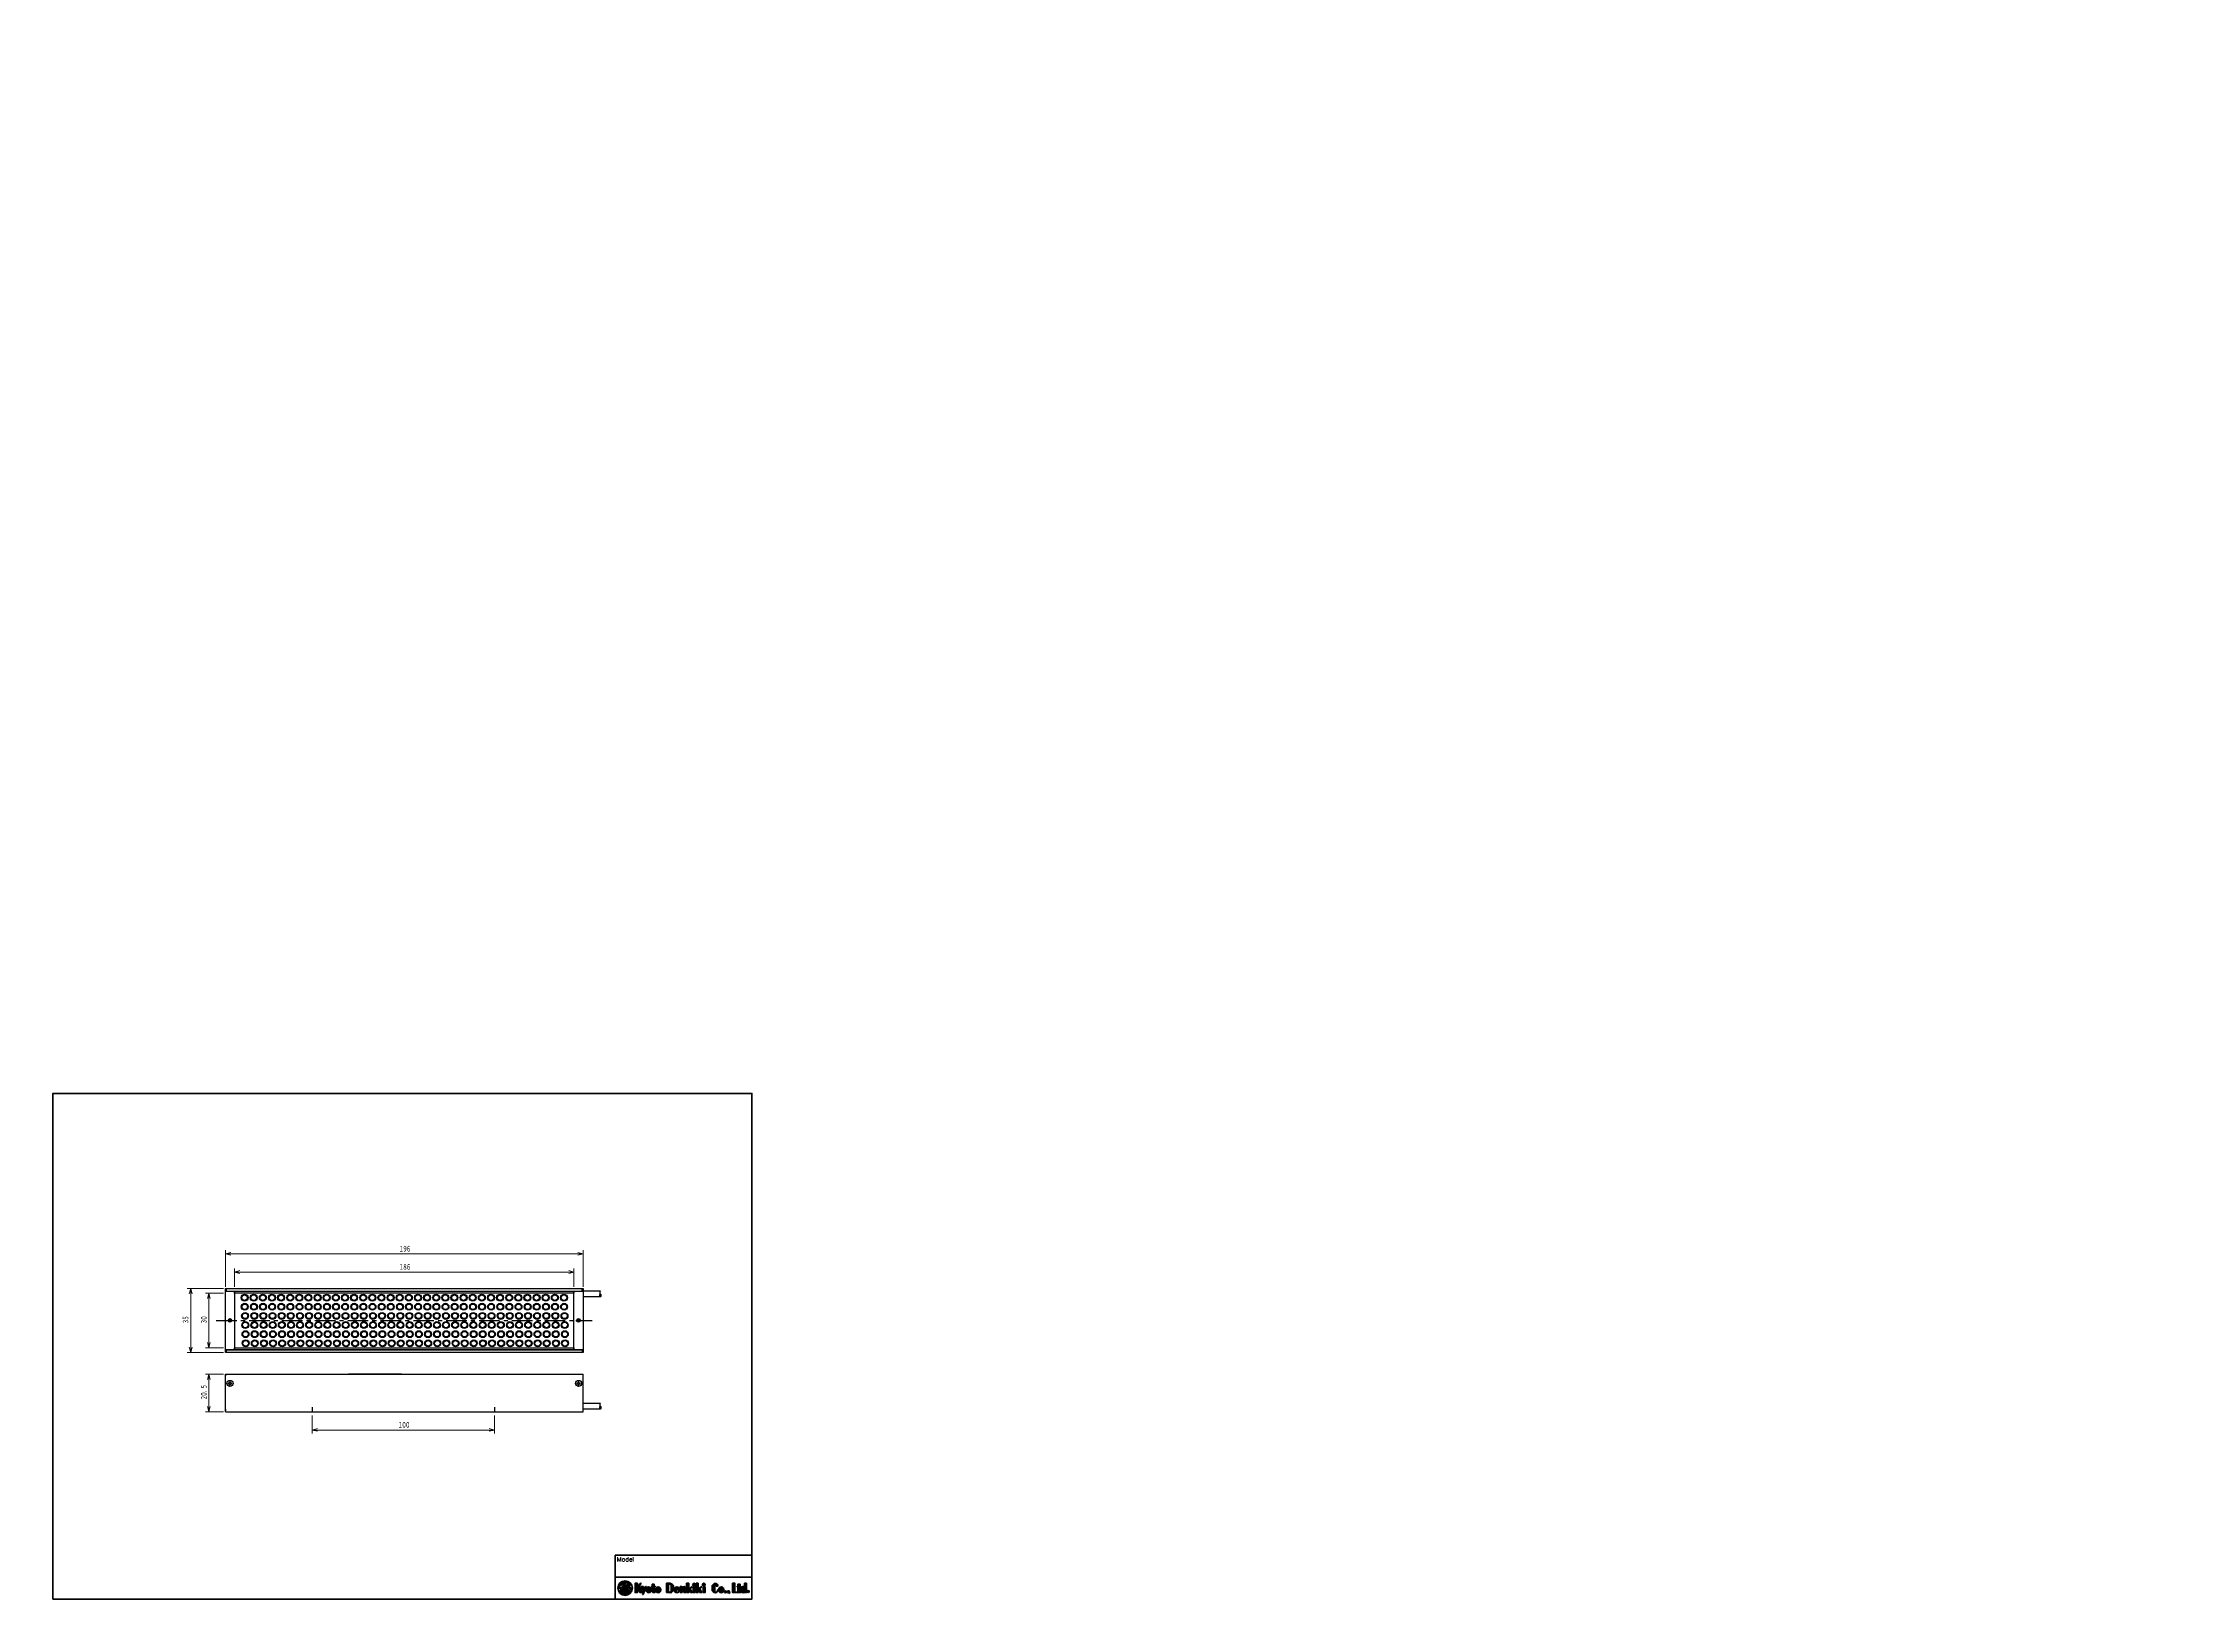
# Paper-space layout 'A3_1_3' of a CAD drawing. Header units: millimetres. Extents: x 0 to 392, y 0 to 286.
# The model-space entities are those that its viewports show. They can reach past a viewport. Long polylines and large blocks are cut down to what shows.
import ezdxf

# ---------------------------------------------------------------- set-up
doc = ezdxf.new("R2010")
doc.units = ezdxf.units.MM
doc.linetypes.add('CENTER', pattern=[2, 1.25, -0.25, 0.25, -0.25])
doc.layers.get('0').update_dxf_attribs({"lineweight": 30})
for name, color, linetype, lineweight in [('2KD_寸法1', 7, 'Continuous', 15), ('2KD_寸法１', 7, 'Continuous', 15), ('AUX', 7, 'Continuous', 40), ('PINOFF', 6, 'Continuous', 9)]:
    doc.layers.add(name, color=color, linetype=linetype, lineweight=lineweight)
doc.layers.get('PINOFF').freeze()
doc.styles.add('BIGFONT', font='txt.shx', dxfattribs={"bigfont": 'bigfont'})
doc.styles.get("Standard").update_dxf_attribs({"font": 'simplex.shx', "width": 0.8, "bigfont": 'extfont.shx'})

# ---------------------------------------------------------------- blocks, each defined once
blk = doc.blocks.new('A$C58A435ED')
h = blk.add_hatch(color=256)
edge = h.paths.add_edge_path()
edge.add_ellipse((3.8, 4.2), major_axis=(2.36, 2.72), ratio=0.381944, start_angle=36.9142, end_angle=132.4984, ccw=False)
edge.add_arc((4.7, 6.4), 0.75, 47.7163, 192.9195, ccw=False)
edge.add_ellipse((3.8, 4.2), major_axis=(2.36, 2.72), ratio=0.381944, start_angle=355.1193, end_angle=374.4019, ccw=False)
edge.add_ellipse((4.2, 3.8), major_axis=(2.36, 2.72), ratio=0.381944, start_angle=320.8704, end_angle=364.8807, ccw=False)
edge.add_arc((4, -35.9), 40.1, 84.2752, 86.8987, ccw=False)
edge.add_arc((4, 4), 4, 0, 180)
edge.add_arc((4, -35.9), 40.1, 92.8389, 95.7248, ccw=False)
h = blk.add_hatch(color=256)
edge = h.paths.add_edge_path()
edge.add_arc((4, 4), 4, 180, 360)
edge.add_arc((4, 43.9), 40.1, 272.8389, 275.7248, ccw=False)
edge.add_ellipse((4.2, 3.8), major_axis=(2.36, 2.72), ratio=0.381944, start_angle=175.1193, end_angle=312.4984, ccw=False)
edge.add_ellipse((3.8, 4.2), major_axis=(2.36, 2.72), ratio=0.381944, start_angle=140.8704, end_angle=184.8807, ccw=False)
edge.add_arc((4, 43.9), 40.1, 264.2752, 266.8987, ccw=False)
h = blk.add_hatch(color=256)
edge = h.paths.add_edge_path(flags=17)
edge.add_ellipse((4.2, 3.8), major_axis=(2.36, 2.72), ratio=0.381944, start_angle=130.1847, end_angle=175.1193)
edge.add_ellipse((3.8, 4.2), major_axis=(2.36, 2.72), ratio=0.381944, start_angle=184.8807, end_angle=296.5044)
edge.add_arc((4, 43.9), 40.1, 267.8758, 271.7647, ccw=False)
h = blk.add_hatch(color=256)
edge = h.paths.add_edge_path(flags=17)
edge.add_ellipse((3.8, 4.2), major_axis=(2.36, 2.72), ratio=0.381944, start_angle=310.1847, end_angle=355.1193)
edge.add_ellipse((4.2, 3.8), major_axis=(2.36, 2.72), ratio=0.381944, start_angle=364.8807, end_angle=376.9173)
edge.add_arc((4.6, 6.4), 0.783, -118.932, 3.6503, ccw=False)
edge.add_ellipse((4.2, 3.8), major_axis=(2.36, 2.72), ratio=0.381944, start_angle=39.809, end_angle=116.5044)
edge.add_arc((4, -35.9), 40.1, 87.8758, 91.7647, ccw=False)
blk.add_circle((4, 4), 4)
for centre, radius, start, end in [((4, -35.9), 40.1, 92.8389, 95.7248), ((4, 43.9), 40.1, 264.2752, 266.8987), ((4, 43.9), 40.1, 267.8758, 271.7647), ((4, -35.9), 40.1, 87.8758, 91.7647), ((4.7, 6.4), 0.75, 46.1932, 192.9195), ((4.6, 6.4), 0.783, 241.068, 3.6503), ((4, 43.9), 40.1, 272.8389, 275.7248), ((4, -35.9), 40.1, 84.2752, 86.8987)]:
    blk.add_arc(centre, radius, start, end)
for centre, start_param, end_param in [((3.8, 4.2), 2.009737, 4.900602), ((4.2, 3.8), 1.88285, 5.049036), ((3.8, 4.2), 1.10042, 1.907443), ((4.2, 3.8), 1.14108, 1.759009), ((3.8, 4.2), 5.024443, 6.875096), ((4.2, 3.8), 5.15133, 6.96942)]:
    blk.add_ellipse(centre, major_axis=(2.36, 2.72), ratio=0.381944, start_param=start_param, end_param=end_param)
blk = doc.blocks.new('A$C7F8063EA')
for points in [[(2.4, 4.8), (3.4, 6.2), (2.9, 6.2), (1.3, 4.1), (1.3, 6.2), (0, 6.2), (0, 1.1), (1.3, 1.1), (1.3, 3.4), (1.5, 3.7), (2.6, 1.1), (4.1, 1.1)], [(4.5, 1.1), (4.1, 0), (4.4, 0), (6.2, 4.4), (5.8, 4.4), (5.2, 2.8), (4.5, 4.4), (3.4, 4.4)], [(28.2, 6.2), (28.2, 1.1), (29.4, 1.1), (29.4, 2.6), (29.5, 2.8), (30.3, 1.1), (31.3, 1.1), (30.2, 3.3), (31.3, 4.2), (31.1, 4.4), (29.4, 3), (29.4, 6.2)], [(31.8, 4.2), (31.8, 1.1), (32.9, 1.1), (32.9, 4.2)], [(33.4, 6.2), (33.4, 1.1), (34.5, 1.1), (34.5, 2.6), (34.7, 2.8), (35.5, 1.1), (36.5, 1.1), (35.4, 3.3), (36.5, 4.2), (36.3, 4.4), (34.5, 3), (34.5, 6.2)], [(37.2, 4.2), (37.2, 1.1), (38.3, 1.1), (38.3, 4.2)], [(53.4, 6.2), (53.4, 1.1), (54.7, 1.1), (56.3, 1.1), (56.3, 1.4), (54.7, 1.4), (54.7, 6.2)]]:
    blk.add_hatch(color=256).paths.add_polyline_path(points)
h = blk.add_hatch(color=256)
h.paths.add_polyline_path([(6, 2.5, 0.993056), (8.9, 2.5), (8.9, 2.9, 1.006911), (6, 2.9)])
h.paths.add_polyline_path([(7.1, 3.9, -1.045169), (7.8, 3.9), (7.8, 1.6, -1.045169), (7.1, 1.6)], flags=16)
h = blk.add_hatch(color=256)
edge = h.paths.add_edge_path()
edge.add_line((9.4, 4.2), (9.4, 1.8))
edge.add_ellipse((10, 1.8), major_axis=(0, 0.709), ratio=0.902288, start_angle=90, end_angle=180)
edge.add_line((10, 1.1), (11, 1.1))
edge.add_line((11, 1.1), (11, 1.4))
edge.add_ellipse((11, 1.9), major_axis=(0, -0.528), ratio=0.918034, start_angle=270, end_angle=360, ccw=False)
edge.add_line((10.5, 1.9), (10.5, 4.2))
edge.add_line((10.5, 4.2), (10.9, 4.2))
edge.add_line((10.9, 4.2), (10.9, 4.6))
edge.add_line((10.9, 4.6), (10.5, 4.6))
edge.add_line((10.5, 4.6), (10.5, 5.8))
edge.add_line((10.5, 5.8), (9.4, 5.8))
edge.add_line((9.4, 5.8), (9.4, 4.6))
edge.add_line((9.4, 4.6), (9.1, 4.6))
edge.add_line((9.1, 4.6), (9.1, 4.2))
edge.add_line((9.1, 4.2), (9.4, 4.2))
h = blk.add_hatch(color=256)
h.paths.add_polyline_path([(12.7, 4.4), (12.6, 4.4, 0.412198), (11.2, 2.9), (11.2, 2.5, 0.993056), (14.1, 2.5), (14.1, 2.9, 0.416232)])
h.paths.add_polyline_path([(12.3, 3.9, -1.045169), (13, 3.9), (13, 1.6, -1.045169), (12.3, 1.6)], flags=16)
h = blk.add_hatch(color=256)
edge = h.paths.add_edge_path()
edge.add_line((17.2, 1.1), (19.3, 1.1))
edge.add_ellipse((19.3, 3), major_axis=(0, -1.92), ratio=0.930559, start_angle=0, end_angle=90)
edge.add_line((21.1, 3), (21.1, 4.2))
edge.add_ellipse((19.3, 4.2), major_axis=(0, 1.92), ratio=0.930559, start_angle=270, end_angle=360)
edge.add_line((19.3, 6.2), (17.2, 6.2))
edge.add_line((17.2, 6.2), (17.2, 1.1))
edge = h.paths.add_edge_path(flags=16)
edge.add_line((18.3, 5.8), (19.1, 5.8))
edge.add_ellipse((19.1, 5.1), major_axis=(0, 0.7), ratio=0.929746, start_angle=270, end_angle=359.8389, ccw=False)
edge.add_line((19.8, 5.1), (19.8, 2.1))
edge.add_ellipse((19.1, 2.1), major_axis=(0, -0.7), ratio=0.929746, start_angle=0.1611, end_angle=90, ccw=False)
edge.add_line((19.1, 1.4), (18.3, 1.4))
edge.add_line((18.3, 1.4), (18.3, 5.8))
h = blk.add_hatch(color=256)
edge = h.paths.add_edge_path()
edge.add_line((22.9, 4.4), (22.9, 4.4))
edge.add_arc((22.9, 2.9), 1.46, 90.3946, 180)
edge.add_line((21.4, 2.9), (21.4, 2.5))
edge.add_arc((22.9, 2.5), 1.46, 180.2595, 269.3397)
edge.add_line((22.9, 1.1), (22.9, 1.1))
edge.add_arc((22.9, 2.5), 1.46, 270.6603, 354.2194)
edge.add_line((24.3, 2.4), (24.1, 2.4))
edge.add_ellipse((22.9, 2.4), major_axis=(-1.2, 0), ratio=0.941657, start_angle=90.1774, end_angle=180, ccw=False)
edge.add_arc((22.9, 1.6), 0.325, 180, 276.5641, ccw=False)
edge.add_line((22.5, 1.6), (22.5, 2.7))
edge.add_line((22.5, 2.7), (24.3, 2.7))
edge.add_line((24.3, 2.7), (24.3, 2.9))
edge.add_arc((22.9, 2.9), 1.46, 359.2107, 449.6054)
h.paths.add_polyline_path([(22.5, 3.1), (22.5, 3.9, -1.045169), (23.2, 3.9), (23.2, 3.1)], flags=16)
h = blk.add_hatch(color=256)
edge = h.paths.add_edge_path()
edge.add_line((24.7, 4.4), (24.7, 1.1))
edge.add_line((24.7, 1.1), (25.8, 1.1))
edge.add_line((25.8, 1.1), (25.8, 3.7))
edge.add_ellipse((26.2, 3.7), major_axis=(0.377, 0.217), ratio=0.907884, start_angle=60.0645, end_angle=150.0645, ccw=False)
edge.add_ellipse((26.2, 3.7), major_axis=(0, 0.404), ratio=0.965673, start_angle=270, end_angle=360, ccw=False)
edge.add_line((26.6, 3.7), (26.6, 1.1))
edge.add_line((26.6, 1.1), (27.7, 1.1))
edge.add_line((27.7, 1.1), (27.7, 3.4))
edge.add_ellipse((26.8, 3.4), major_axis=(0, 1.05), ratio=0.925613, start_angle=270, end_angle=360)
edge.add_ellipse((26.8, 4), major_axis=(-0.975, 0), ratio=0.402759, start_angle=270, end_angle=360)
edge.add_line((25.8, 4), (25.8, 4.2))
edge.add_line((25.8, 4.2), (25.6, 4.4))
edge.add_line((25.6, 4.4), (24.7, 4.4))
h = blk.add_hatch(color=256)
edge = h.paths.add_edge_path()
edge.add_ellipse((32.3, 5.5), major_axis=(-0.803, 0), ratio=0.880683, start_angle=0, end_angle=360)
h = blk.add_hatch(color=256)
edge = h.paths.add_edge_path()
edge.add_ellipse((37.6, 5.5), major_axis=(-0.803, 0), ratio=0.880683, start_angle=0, end_angle=360)
h = blk.add_hatch(color=256)
edge = h.paths.add_edge_path()
edge.add_arc((44, 5.4), 0.402, 0, 180, ccw=False)
edge.add_line((44.4, 5.4), (44.4, 4.6))
edge.add_line((44.4, 4.6), (45.4, 4.6))
edge.add_ellipse((44, 4.6), major_axis=(0, 1.59), ratio=0.861671, start_angle=270, end_angle=360)
edge.add_ellipse((44, 4.4), major_axis=(-1.84, 0), ratio=0.958258, start_angle=270, end_angle=360)
edge.add_line((42.2, 4.4), (42.2, 2.8))
edge.add_ellipse((44, 2.8), major_axis=(-1.84, 0), ratio=0.958258, start_angle=0, end_angle=90)
edge.add_ellipse((44, 2.6), major_axis=(0, -1.59), ratio=0.859541, start_angle=0, end_angle=90)
edge.add_line((45.4, 2.6), (45.1, 2.6))
edge.add_line((45.1, 2.6), (45.1, 2.1))
edge.add_ellipse((44.5, 2.1), major_axis=(0, -0.689), ratio=0.905354, start_angle=0, end_angle=90, ccw=False)
edge.add_line((44.5, 1.4), (44.1, 1.4))
edge.add_ellipse((44.1, 1.9), major_axis=(0, 0.516), ratio=0.975773, start_angle=90, end_angle=180, ccw=False)
edge.add_line((43.6, 1.9), (43.6, 5.4))
h = blk.add_hatch(color=256)
h.paths.add_polyline_path([(45.7, 2.5, 0.409357), (47.2, 1.1), (47.2, 1.1, 0.409404), (48.7, 2.5), (48.7, 2.9, 1.006911), (45.7, 2.9)])
h.paths.add_polyline_path([(46.9, 3.9, -1), (47.5, 3.9), (47.5, 1.6, -1), (46.9, 1.6)], flags=16)
h = blk.add_hatch(color=256)
edge = h.paths.add_edge_path()
edge.add_ellipse((49.5, 1.6), major_axis=(-0.65, 0), ratio=0.820872, start_angle=0, end_angle=360)
h = blk.add_hatch(color=256)
edge = h.paths.add_edge_path()
edge.add_ellipse((51.1, 1.6), major_axis=(-0.65, 0), ratio=0.820872, start_angle=178.569, end_angle=477.5428)
edge.add_ellipse((51.3, 1.1), major_axis=(0, -0.409), ratio=0.251102, start_angle=0, end_angle=84.6433, ccw=False)
edge.add_ellipse((51.3, 1.4), major_axis=(0, -0.72), ratio=0.731271, start_angle=0, end_angle=90)
edge.add_ellipse((51.7, 1.4), major_axis=(0, 0.202), ratio=0.432391, start_angle=270, end_angle=339.5604)
edge.add_ellipse((51.7, 1.4), major_axis=(0, 0.202), ratio=0.432391, start_angle=339.5604, end_angle=340.2548, ccw=False)
h = blk.add_hatch(color=256)
edge = h.paths.add_edge_path()
edge.add_line((56, 4.2), (56.3, 4.2))
edge.add_line((56.3, 4.2), (56.3, 1.8))
edge.add_ellipse((57, 1.8), major_axis=(0, 0.709), ratio=0.902288, start_angle=90, end_angle=180)
edge.add_line((57, 1.1), (58, 1.1))
edge.add_line((58, 1.1), (58, 1.4))
edge.add_ellipse((58, 1.9), major_axis=(0, -0.528), ratio=0.918034, start_angle=270, end_angle=360, ccw=False)
edge.add_line((57.5, 1.9), (57.5, 4.2))
edge.add_line((57.5, 4.2), (57.8, 4.2))
edge.add_line((57.8, 4.2), (57.8, 4.6))
edge.add_line((57.8, 4.6), (57.5, 4.6))
edge.add_line((57.5, 4.6), (57.5, 5.8))
edge.add_line((57.5, 5.8), (56.3, 5.8))
edge.add_line((56.3, 5.8), (56.3, 4.6))
edge.add_line((56.3, 4.6), (56, 4.6))
edge.add_line((56, 4.6), (56, 4.2))
h = blk.add_hatch(color=256)
edge = h.paths.add_edge_path()
edge.add_line((61, 6.2), (60, 6.2))
edge.add_line((60, 6.2), (60, 4))
edge.add_ellipse((59.4, 3.2), major_axis=(0, -1.25), ratio=0.700546, start_angle=140.5626, end_angle=180)
edge.add_line((59.4, 4.4), (59, 4.4))
edge.add_ellipse((59, 3.2), major_axis=(0, -1.25), ratio=0.700546, start_angle=180, end_angle=270)
edge.add_line((58.1, 3.2), (58.1, 2.3))
edge.add_ellipse((59, 2.3), major_axis=(0, 1.25), ratio=0.700546, start_angle=90, end_angle=180)
edge.add_line((59, 1.1), (59.4, 1.1))
edge.add_ellipse((59.4, 2.3), major_axis=(0, 1.25), ratio=0.700546, start_angle=180, end_angle=219.4374)
edge.add_line((60, 1.5), (60, 1.1))
edge.add_line((60, 1.1), (61, 1.1))
edge.add_line((61, 1.1), (61, 6.2))
h.paths.add_polyline_path([(60, 1.7, -1), (59.2, 1.7), (59.2, 3.8, -1), (60, 3.8)], flags=16)
h = blk.add_hatch(color=256)
edge = h.paths.add_edge_path()
edge.add_ellipse((62, 1.7), major_axis=(-0.582, 0), ratio=0.959913, start_angle=0, end_angle=360)
for p, q in [((0, 6.2), (1.3, 6.2)), ((0, 1.1), (1.3, 1.1)), ((2.9, 6.2), (1.3, 4.1)), ((1.5, 3.7), (1.3, 3.4)), ((2.6, 1.1), (1.5, 3.7)), ((3.4, 6.2), (2.4, 4.8)), ((4.1, 1.1), (2.4, 4.8)), ((4.1, 1.1), (2.6, 1.1)), ((2.9, 6.2), (3.4, 6.2)), ((3.4, 4.4), (4.5, 1.1)), ((3.4, 4.4), (4.5, 4.4)), ((3.4, 4.4), (4.5, 4.4)), ((4.1, 0), (4.5, 1.1)), ((4.1, 0), (4.4, 0)), ((4.4, 0), (6.2, 4.4)), ((4.5, 4.4), (5.2, 2.8)), ((5.2, 2.8), (5.8, 4.4)), ((5.8, 4.4), (6.2, 4.4)), ((6, 2.9), (6, 2.5)), ((8.9, 2.9), (8.9, 2.5)), ((9.1, 4.6), (9.1, 4.2)), ((9.1, 4.6), (9.1, 4.2)), ((9.1, 4.2), (9.4, 4.2)), ((9.1, 4.2), (9.4, 4.2)), ((9.4, 5.8), (10.5, 5.8)), ((9.4, 5.8), (9.4, 4.6)), ((9.4, 4.2), (9.4, 1.8)), ((10, 1.1), (11, 1.1)), ((11, 1.1), (10, 1.1)), ((10.5, 5.8), (10.5, 4.6)), ((10.5, 4.2), (10.9, 4.2)), ((10.5, 4.2), (10.9, 4.2)), ((10.5, 4.2), (10.5, 1.9)), ((11, 1.4), (11, 1.1)), ((11, 1.4), (11, 1.1)), ((11, 1.1), (11, 1.1)), ((11.2, 2.9), (11.2, 2.5)), ((12.6, 4.4), (12.7, 4.4)), ((12.7, 1.1), (12.7, 1.1)), ((14.1, 2.9), (14.1, 2.5)), ((17.2, 6.2), (19.3, 6.2)), ((17.2, 1.1), (17.2, 6.2)), ((17.2, 1.1), (17.2, 6.2)), ((17.2, 6.2), (19.3, 6.2)), ((17.2, 1.1), (19.3, 1.1)), ((17.2, 1.1), (19.3, 1.1)), ((18.3, 5.8), (18.3, 1.4)), ((18.3, 1.4), (18.3, 5.8)), ((18.3, 5.8), (19.1, 5.8)), ((18.3, 1.4), (19.1, 1.4)), ((19.8, 5.1), (19.8, 2.1)), ((21.1, 4.2), (21.1, 3)), ((21.4, 2.9), (21.4, 2.5)), ((22.5, 3.1), (23.2, 3.1)), ((22.5, 2.7), (24.3, 2.7)), ((22.9, 4.4), (22.9, 4.4)), ((22.9, 1.1), (22.9, 1.1)), ((22.9, 1.1), (22.9, 1.1)), ((24.1, 2.4), (24.3, 2.4)), ((24.3, 2.9), (24.3, 2.7)), ((24.7, 4.4), (25.6, 4.4)), ((24.7, 1.1), (24.7, 4.4)), ((24.7, 4.4), (25.6, 4.4)), ((24.7, 4.4), (25.6, 4.4)), ((24.7, 1.1), (24.7, 4.4)), ((24.7, 4.4), (25.6, 4.4)), ((24.7, 1.1), (25.8, 1.1)), ((24.7, 1.1), (25.8, 1.1)), ((25.8, 4.2), (25.6, 4.4)), ((25.8, 4.2), (25.6, 4.4)), ((25.8, 4), (25.8, 4.2)), ((25.8, 4), (25.8, 4.2)), ((25.8, 4.2), (25.8, 4)), ((25.8, 1.1), (25.8, 3.7)), ((25.8, 1.1), (25.8, 3.7)), ((26.6, 1.1), (26.6, 3.7)), ((26.6, 1.1), (26.6, 3.7)), ((26.6, 1.1), (27.7, 1.1)), ((26.6, 1.1), (27.7, 1.1)), ((27.7, 1.1), (27.7, 3.4)), ((27.7, 1.1), (27.7, 3.4)), ((28.2, 6.2), (29.4, 6.2)), ((28.2, 6.2), (28.2, 1.1)), ((29.4, 6.2), (28.2, 6.2)), ((28.2, 1.1), (29.4, 1.1)), ((28.2, 1.1), (29.4, 1.1)), ((29.4, 3), (29.4, 6.2)), ((31.2, 4.4), (29.4, 3)), ((29.5, 2.8), (29.4, 2.6)), ((29.4, 1.1), (29.4, 2.6)), ((30.3, 1.1), (29.5, 2.8)), ((31.3, 4.2), (30.2, 3.3)), ((31.3, 1.1), (30.2, 3.3)), ((30.3, 1.1), (31.3, 1.1)), ((31.1, 4.4), (31.3, 4.2)), ((31.8, 1.1), (32.9, 1.1)), ((33.4, 6.2), (34.5, 6.2)), ((33.4, 6.2), (33.4, 1.1)), ((34.5, 6.2), (33.4, 6.2)), ((33.4, 1.1), (34.5, 1.1)), ((33.4, 1.1), (34.5, 1.1)), ((34.5, 3), (34.5, 6.2)), ((36.3, 4.4), (34.5, 3)), ((34.7, 2.8), (34.5, 2.6)), ((34.5, 1.1), (34.5, 2.6)), ((35.5, 1.1), (34.7, 2.8)), ((36.5, 4.2), (35.4, 3.3)), ((36.5, 1.1), (35.4, 3.3)), ((35.5, 1.1), (36.5, 1.1)), ((36.3, 4.4), (36.5, 4.2)), ((37.2, 1.1), (38.3, 1.1)), ((37.5, 6.2), (37.6, 6.2)), ((37.5, 6.2), (37.5, 6.2)), ((37.5, 4.8), (37.5, 4.8)), ((42.2, 4.4), (42.2, 4.4)), ((42.2, 4.4), (42.2, 2.8)), ((43.6, 5.4), (43.6, 1.9)), ((43.6, 5.4), (43.6, 1.9)), ((44.1, 1.4), (44.5, 1.4)), ((44.1, 1.4), (44.5, 1.4)), ((44.4, 4.6), (44.4, 5.4)), ((44.4, 4.6), (44.4, 5.4)), ((45.4, 4.6), (44.4, 4.6)), ((44.4, 4.6), (45.4, 4.6)), ((45.4, 2.6), (45.1, 2.6)), ((45.1, 2.6), (45.1, 2.1)), ((45.4, 2.6), (45.1, 2.6)), ((45.1, 2.6), (45.1, 2.1)), ((45.7, 2.9), (45.7, 2.5)), ((47.2, 1.1), (47.2, 1.1)), ((48.7, 2.9), (48.7, 2.5)), ((51.8, 1.6), (51.8, 1.6)), ((53.4, 6.2), (54.7, 6.2)), ((53.4, 1.1), (56.3, 1.1)), ((54.7, 1.4), (54.7, 2)), ((56, 4.6), (56, 4.2)), ((56, 4.6), (56, 4.2)), ((56, 4.2), (56.3, 4.2)), ((56, 4.2), (56.3, 4.2)), ((56.3, 5.8), (57.5, 5.8)), ((56.3, 5.8), (56.3, 4.6)), ((56.3, 4.2), (56.3, 1.8)), ((58, 1.1), (57, 1.1)), ((57.5, 5.8), (57.5, 4.6)), ((57.5, 4.2), (57.8, 4.2)), ((57.5, 4.2), (57.8, 4.2)), ((57.5, 4.2), (57.5, 1.9)), ((58, 1.4), (58, 1.1)), ((58, 1.4), (58, 1.1)), ((58, 1.1), (58, 1.4)), ((58.1, 3.2), (58.1, 2.4)), ((58.1, 3.2), (58.1, 2.3)), ((59.4, 4.4), (59, 4.4)), ((59, 1.1), (59.4, 1.1)), ((59.2, 3.8), (59.2, 1.7)), ((59.2, 3.8), (59.2, 1.7)), ((60, 6.2), (61, 6.2)), ((60, 6.2), (61, 6.2)), ((61, 1.1), (61, 2)), ((61, 1.1), (61, 2)), ((62, 2.2), (62, 2.2)), ((62, 1.1), (62, 1.1)), ((62.6, 1.7), (62.6, 1.7))]:
    blk.add_line(p, q)
for points in [[(1.3, 3.4), (1.3, 1.1), (0, 1.1), (0, 6.2), (1.3, 6.2), (1.3, 4.1)], [(7.1, 3.9), (7.1, 1.6)], [(7.8, 1.5), (7.8, 3.9)], [(9.1, 4.2), (9.1, 4.6), (9.4, 4.6)], [(9.1, 4.2), (9.1, 4.6), (9.4, 4.6)], [(10.5, 4.6), (10.9, 4.6), (10.9, 4.2)], [(10.5, 4.6), (10.9, 4.6), (10.9, 4.2)], [(12.3, 3.9), (12.3, 1.6)], [(13, 1.5), (13, 3.9)], [(22.5, 3.9), (22.5, 3.1)], [(22.5, 2.7), (22.5, 1.6)], [(23.2, 3.1), (23.2, 3.9)], [(46.9, 3.9), (46.9, 1.6)], [(47.5, 3.9), (47.5, 1.6)], [(54.7, 1.1), (53.4, 1.1), (53.4, 6.2), (54.7, 6.2), (54.7, 1.4)], [(54.7, 1.1), (56.3, 1.1), (56.3, 1.4), (54.7, 1.4)], [(56.3, 4.2), (56, 4.2), (56, 4.6), (56.3, 4.6)], [(56.3, 4.2), (56, 4.2), (56, 4.6), (56.3, 4.6)], [(57.5, 4.6), (57.8, 4.6), (57.8, 4.2), (57.5, 4.2)], [(57.5, 4.6), (57.8, 4.6), (57.8, 4.2), (57.5, 4.2)], [(60, 4), (60, 6.2), (61, 6.2), (61, 1.1), (60, 1.1), (60, 1.5)], [(60, 4), (60, 6.2), (61, 6.2), (61, 1.1), (60, 1.1), (60, 1.5)], [(60, 1.7), (60, 3.8)], [(60, 1.7), (60, 3.8)]]:
    blk.add_lwpolyline(points)
for points in [[(31.8, 4.2), (32.9, 4.2), (32.9, 1.1), (31.8, 1.1)], [(37.2, 4.2), (38.3, 4.2), (38.3, 1.1), (37.2, 1.1)]]:
    blk.add_lwpolyline(points, close=True)
for centre, radius, start, end in [((7.5, 2.9), 1.46, 359.2107, 180), ((7.5, 2.5), 1.46, 179.5961, 359.6054), ((7.5, 3.9), 0.325, 354.9391, 180), ((7.5, 1.6), 0.325, 180, 5.0609), ((12.6, 2.9), 1.46, 359.2107, 180), ((12.6, 2.5), 1.46, 179.5961, 359.6054), ((12.6, 3.9), 0.325, 354.9391, 180), ((12.6, 1.6), 0.325, 180, 5.0609), ((22.9, 2.9), 1.46, 359.2107, 180), ((22.9, 2.5), 1.46, 179.7405, 354.2194), ((22.9, 3.9), 0.325, 354.9391, 180), ((22.9, 1.6), 0.325, 180, 273.149), ((44, 5.4), 0.402, 0, 180), ((47.2, 2.9), 1.46, 359.2107, 180), ((47.2, 2.5), 1.46, 179.5961, 359.6054), ((47.2, 3.9), 0.325, 0, 180), ((47.2, 1.6), 0.325, 180, 360), ((59.6, 3.8), 0.411, 0, 180), ((59.6, 1.7), 0.411, 180, 0)]:
    blk.add_arc(centre, radius, start, end)
for centre, major_axis, ratio, start_param, end_param in [((10, 1.8), (0, 0.709), 0.902288, 1.570796, 3.141593), ((11, 1.9), (0, -0.528), 0.918034, 4.712389, 6.283185), ((19.1, 5.1), (0, 0.7), 0.929746, 4.712389, 6.280162), ((19.3, 4.2), (0, 1.92), 0.930559, 4.712389, 6.283185), ((22.9, 2.4), (-1.2, 0), 0.941657, 1.573713, 3.141593), ((26.8, 4), (-0.975, 0), 0.402759, 4.712389, 6.283185), ((26.2, 3.7), (0, 0.404), 0.965673, 4.712389, 6.283185), ((26.8, 3.4), (0, 1.05), 0.925613, 4.712389, 6.283185), ((44, 4.4), (-1.84, 0), 0.958258, 4.712389, 6.283185), ((44.1, 1.9), (0, 0.516), 0.975773, 1.570796, 3.141593), ((44, 4.6), (0, 1.59), 0.861671, 4.712389, 6.283185), ((44, 2.6), (0, -1.59), 0.859541, 0, 1.570796), ((44.5, 2.1), (0, -0.689), 0.905354, 0, 1.570796), ((51.1, 1.6), (-0.65, 0), 0.820872, 3.11117, 8.258473), ((51.3, 1.4), (0, -0.72), 0.731271, 0, 1.570796), ((51.3, 1.1), (0, -0.409), 0.251102, 0, 1.547256), ((51.7, 1.4), (0, 0.202), 0.432391, 4.712389, 5.59034), ((57, 1.8), (0, 0.709), 0.902288, 1.570796, 3.141593), ((58, 1.9), (0, -0.528), 0.918034, 4.712389, 6.283185), ((59, 3.2), (0, -1.25), 0.700546, 3.141592, 4.712389), ((59.4, 2.3), (0, 1.25), 0.700546, 3.141592, 4.006894)]:
    blk.add_ellipse(centre, major_axis=major_axis, ratio=ratio, start_param=start_param, end_param=end_param)
at = {"extrusion": (0, 0, -1)}
for centre, major_axis, ratio, start_param, end_param in [((19.1, 2.1), (0, -0.7), 0.929746, 4.712389, 6.280162), ((19.3, 3), (0, -1.92), 0.930559, 4.712389, 6.283185), ((26.2, 3.7), (0.377, 0.217), 0.907884, 3.706835, 5.194113), ((44, 2.8), (-1.84, 0), 0.958258, 4.712389, 6.283185), ((59, 2.3), (0, 1.25), 0.700546, 3.141592, 4.712389), ((59.4, 3.2), (0, -1.25), 0.700546, 3.141592, 4.006894)]:
    blk.add_ellipse(centre, major_axis=major_axis, ratio=ratio, start_param=start_param, end_param=end_param, dxfattribs=at)
for centre, major_axis, ratio in [((32.3, 5.5), (-0.803, 0), 0.880683), ((37.6, 5.5), (-0.803, 0), 0.880683), ((49.5, 1.6), (-0.65, 0), 0.820872), ((62, 1.7), (-0.582, 0), 0.959913)]:
    blk.add_ellipse(centre, major_axis=major_axis, ratio=ratio)
blk = doc.blocks.new('A$C088911B4')
for p, q in [((0, -17.5), (0, 17.5)), ((0, 17.5), (196, 17.5)), ((0, 17.5), (196, 17.5)), ((0, -17.5), (0, 17.5)), ((0, 16), (5, 16)), ((0, -16), (0, 16)), ((0.5, 17.5), (0.5, 16)), ((0.5, 16), (195.5, 16)), ((5, 16), (5, -16)), ((5, 16), (191, 16)), ((5, 15), (5, 16)), ((191, 15), (5, 15)), ((191, 16), (196, 16)), ((191, -16), (191, 16)), ((191, 16), (191, 15)), ((195.5, 16), (195.5, 17.5)), ((196, 17.5), (196, -17.5)), ((196, 17.5), (196, -17.5)), ((196, 16), (196, -16)), ((205.6, 16), (196, 16)), ((205.6, 13), (196, 13)), ((1, 0), (4, 0)), ((192, 0), (195, 0)), ((5, -16), (0, -16)), ((196, -17.5), (0, -17.5)), ((196, -17.5), (0, -17.5)), ((0.5, -16), (195.5, -16)), ((0.5, -16), (0.5, -17.5)), ((5, -15), (191, -15)), ((5, -16), (5, -15)), ((191, -16), (5, -16)), ((191, -15), (191, -16)), ((196, -16), (191, -16)), ((195.5, -16), (195.5, -17.5))]:
    blk.add_line(p, q)
at = {"color": 2, "linetype": 'CENTER'}
blk.add_line((-5, 0), (201, 0), dxfattribs=at)
for points in [[(205.5, 13), (205.5, 13), (205.5, 13), (205.4, 13), (205.4, 13), (205.4, 13.1), (205.4, 13.1), (205.3, 13.1), (205.3, 13.2), (205.3, 13.2), (205.2, 13.3), (205.2, 13.3), (205.2, 13.4), (205.2, 13.4), (205.2, 13.5), (205.2, 13.6), (205.2, 13.6), (205.2, 13.7), (205.2, 13.8), (205.2, 13.8), (205.2, 13.9), (205.2, 13.9), (205.2, 14), (205.2, 14.1), (205.2, 14.1), (205.2, 14.2), (205.2, 14.2), (205.3, 14.3), (205.3, 14.3), (205.3, 14.4), (205.4, 14.4), (205.4, 14.4), (205.4, 14.5), (205.4, 14.5), (205.5, 14.5), (205.5, 14.5), (205.5, 14.5)], [(205.5, 14.5), (205.5, 14.5), (205.5, 14.5), (205.4, 14.6), (205.4, 14.7), (205.4, 14.8), (205.3, 14.9), (205.3, 15), (205.3, 15.1), (205.3, 15.2), (205.3, 15.4), (205.3, 15.5), (205.3, 15.6), (205.4, 15.7), (205.4, 15.8), (205.4, 15.9), (205.5, 16), (205.5, 16), (205.5, 16)], [(205.5, 14.5), (205.6, 14.5), (205.6, 14.5), (205.7, 14.4), (205.7, 14.3), (205.7, 14.2), (205.8, 14.1), (205.8, 14), (205.8, 13.9), (205.8, 13.8), (205.8, 13.6), (205.8, 13.5), (205.8, 13.4), (205.7, 13.3), (205.7, 13.2), (205.7, 13.1), (205.6, 13), (205.6, 13), (205.5, 13)]]:
    blk.add_lwpolyline(points)
for centre, radius in [((10.5, 12.5), 1.9), ((10.5, 12.5), 1.5), ((15.5, 12.5), 1.9), ((15.5, 12.5), 1.5), ((20.5, 12.5), 1.9), ((20.5, 12.5), 1.5), ((25.5, 12.5), 1.9), ((25.5, 12.5), 1.5), ((30.5, 12.5), 1.9), ((30.5, 12.5), 1.5), ((35.5, 12.5), 1.9), ((35.5, 12.5), 1.5), ((40.5, 12.5), 1.9), ((40.5, 12.5), 1.5), ((45.5, 12.5), 1.9), ((45.5, 12.5), 1.5), ((50.5, 12.5), 1.9), ((50.5, 12.5), 1.5), ((55.5, 12.5), 1.9), ((55.5, 12.5), 1.5), ((60.5, 12.5), 1.9), ((60.5, 12.5), 1.5), ((65.5, 12.5), 1.9), ((65.5, 12.5), 1.5), ((70.5, 12.5), 1.9), ((70.5, 12.5), 1.5), ((75.5, 12.5), 1.9), ((75.5, 12.5), 1.5), ((80.5, 12.5), 1.9), ((80.5, 12.5), 1.5), ((85.5, 12.5), 1.9), ((85.5, 12.5), 1.5), ((90.5, 12.5), 1.9), ((90.5, 12.5), 1.5), ((95.5, 12.5), 1.9), ((95.5, 12.5), 1.5), ((100.5, 12.5), 1.9), ((100.5, 12.5), 1.5), ((105.5, 12.5), 1.9), ((105.5, 12.5), 1.5), ((110.5, 12.5), 1.9), ((110.5, 12.5), 1.5), ((115.5, 12.5), 1.9), ((115.5, 12.5), 1.5), ((120.5, 12.5), 1.9), ((120.5, 12.5), 1.5), ((125.5, 12.5), 1.9), ((125.5, 12.5), 1.5), ((130.5, 12.5), 1.9), ((130.5, 12.5), 1.5), ((135.5, 12.5), 1.9), ((135.5, 12.5), 1.5), ((140.5, 12.5), 1.9), ((140.5, 12.5), 1.5), ((145.5, 12.5), 1.9), ((145.5, 12.5), 1.5), ((150.5, 12.5), 1.9), ((150.5, 12.5), 1.5), ((155.5, 12.5), 1.9), ((155.5, 12.5), 1.5), ((160.5, 12.5), 1.9), ((160.5, 12.5), 1.5), ((165.5, 12.5), 1.9), ((165.5, 12.5), 1.5), ((170.5, 12.5), 1.9), ((170.5, 12.5), 1.5), ((175.5, 12.5), 1.9), ((175.5, 12.5), 1.5), ((180.5, 12.5), 1.9), ((180.5, 12.5), 1.5), ((185.5, 12.5), 1.9), ((185.5, 12.5), 1.5), ((2.5, 0), 1), ((2.5, 0), 0.8), ((10.6, 7.5), 1.9), ((10.8, 2.5), 1.9), ((10.6, 7.5), 1.5), ((10.8, 2.5), 1.5), ((15.6, 7.5), 1.9), ((15.8, 2.5), 1.9), ((15.6, 7.5), 1.5), ((15.8, 2.5), 1.5), ((20.6, 7.5), 1.9), ((20.8, 2.5), 1.9), ((20.6, 7.5), 1.5), ((20.8, 2.5), 1.5), ((25.6, 7.5), 1.9), ((25.8, 2.5), 1.9), ((25.6, 7.5), 1.5), ((25.8, 2.5), 1.5), ((30.6, 7.5), 1.9), ((30.8, 2.5), 1.9), ((30.6, 7.5), 1.5), ((30.8, 2.5), 1.5), ((35.6, 7.5), 1.9), ((35.8, 2.5), 1.9), ((35.6, 7.5), 1.5), ((35.8, 2.5), 1.5), ((40.6, 7.5), 1.9), ((40.8, 2.5), 1.9), ((40.6, 7.5), 1.5), ((40.8, 2.5), 1.5), ((45.6, 7.5), 1.9), ((45.8, 2.5), 1.9), ((45.6, 7.5), 1.5), ((45.8, 2.5), 1.5), ((50.6, 7.5), 1.9), ((50.8, 2.5), 1.9), ((50.6, 7.5), 1.5), ((50.8, 2.5), 1.5), ((55.6, 7.5), 1.9), ((55.8, 2.5), 1.9), ((55.6, 7.5), 1.5), ((55.8, 2.5), 1.5), ((60.6, 7.5), 1.9), ((60.8, 2.5), 1.9), ((60.6, 7.5), 1.5), ((60.8, 2.5), 1.5), ((65.6, 7.5), 1.9), ((65.8, 2.5), 1.9), ((65.6, 7.5), 1.5), ((65.8, 2.5), 1.5), ((70.6, 7.5), 1.9), ((70.8, 2.5), 1.9), ((70.6, 7.5), 1.5), ((70.8, 2.5), 1.5), ((75.6, 7.5), 1.9), ((75.8, 2.5), 1.9), ((75.6, 7.5), 1.5), ((75.8, 2.5), 1.5), ((80.6, 7.5), 1.9), ((80.8, 2.5), 1.9), ((80.6, 7.5), 1.5), ((80.8, 2.5), 1.5), ((85.6, 7.5), 1.9), ((85.8, 2.5), 1.9), ((85.6, 7.5), 1.5), ((85.8, 2.5), 1.5), ((90.6, 7.5), 1.9), ((90.8, 2.5), 1.9), ((90.6, 7.5), 1.5), ((90.8, 2.5), 1.5), ((95.6, 7.5), 1.9), ((95.8, 2.5), 1.9), ((95.6, 7.5), 1.5), ((95.8, 2.5), 1.5), ((100.6, 7.5), 1.9), ((100.8, 2.5), 1.9), ((100.6, 7.5), 1.5), ((100.8, 2.5), 1.5), ((105.6, 7.5), 1.9), ((105.8, 2.5), 1.9), ((105.6, 7.5), 1.5), ((105.8, 2.5), 1.5), ((110.6, 7.5), 1.9), ((110.8, 2.5), 1.9), ((110.6, 7.5), 1.5), ((110.8, 2.5), 1.5), ((115.6, 7.5), 1.9), ((115.8, 2.5), 1.9), ((115.6, 7.5), 1.5), ((115.8, 2.5), 1.5), ((120.6, 7.5), 1.9), ((120.8, 2.5), 1.9), ((120.6, 7.5), 1.5), ((120.8, 2.5), 1.5), ((125.6, 7.5), 1.9), ((125.8, 2.5), 1.9), ((125.6, 7.5), 1.5), ((125.8, 2.5), 1.5), ((130.6, 7.5), 1.9), ((130.8, 2.5), 1.9), ((130.6, 7.5), 1.5), ((130.8, 2.5), 1.5), ((135.6, 7.5), 1.9), ((135.8, 2.5), 1.9), ((135.6, 7.5), 1.5), ((135.8, 2.5), 1.5), ((140.6, 7.5), 1.9), ((140.8, 2.5), 1.9), ((140.6, 7.5), 1.5), ((140.8, 2.5), 1.5), ((145.6, 7.5), 1.9), ((145.8, 2.5), 1.9), ((145.6, 7.5), 1.5), ((145.8, 2.5), 1.5), ((150.6, 7.5), 1.9), ((150.8, 2.5), 1.9), ((150.6, 7.5), 1.5), ((150.8, 2.5), 1.5), ((155.6, 7.5), 1.9), ((155.8, 2.5), 1.9), ((155.6, 7.5), 1.5), ((155.8, 2.5), 1.5), ((160.6, 7.5), 1.9), ((160.8, 2.5), 1.9), ((160.6, 7.5), 1.5), ((160.8, 2.5), 1.5), ((165.6, 7.5), 1.9), ((165.8, 2.5), 1.9), ((165.6, 7.5), 1.5), ((165.8, 2.5), 1.5), ((170.6, 7.5), 1.9), ((170.8, 2.5), 1.9), ((170.6, 7.5), 1.5), ((170.8, 2.5), 1.5), ((175.6, 7.5), 1.9), ((175.8, 2.5), 1.9), ((175.6, 7.5), 1.5), ((175.8, 2.5), 1.5), ((180.6, 7.5), 1.9), ((180.8, 2.5), 1.9), ((180.6, 7.5), 1.5), ((180.8, 2.5), 1.5), ((185.6, 7.5), 1.9), ((185.8, 2.5), 1.9), ((185.6, 7.5), 1.5), ((185.8, 2.5), 1.5), ((193.5, 0), 1), ((193.5, 0), 0.8), ((10.9, -2.5), 1.9), ((11, -7.5), 1.9), ((11.1, -12.5), 1.9), ((10.9, -2.5), 1.5), ((11, -7.5), 1.5), ((11.1, -12.5), 1.5), ((15.9, -2.5), 1.9), ((16, -7.5), 1.9), ((16.1, -12.5), 1.9), ((15.9, -2.5), 1.5), ((16, -7.5), 1.5), ((16.1, -12.5), 1.5), ((20.9, -2.5), 1.9), ((21, -7.5), 1.9), ((21.1, -12.5), 1.9), ((20.9, -2.5), 1.5), ((21, -7.5), 1.5), ((21.1, -12.5), 1.5), ((25.9, -2.5), 1.9), ((26, -7.5), 1.9), ((26.1, -12.5), 1.9), ((25.9, -2.5), 1.5), ((26, -7.5), 1.5), ((26.1, -12.5), 1.5), ((30.9, -2.5), 1.9), ((31, -7.5), 1.9), ((31.1, -12.5), 1.9), ((30.9, -2.5), 1.5), ((31, -7.5), 1.5), ((31.1, -12.5), 1.5), ((35.9, -2.5), 1.9), ((36, -7.5), 1.9), ((36.1, -12.5), 1.9), ((35.9, -2.5), 1.5), ((36, -7.5), 1.5), ((36.1, -12.5), 1.5), ((40.9, -2.5), 1.9), ((41, -7.5), 1.9), ((41.1, -12.5), 1.9), ((40.9, -2.5), 1.5), ((41, -7.5), 1.5), ((41.1, -12.5), 1.5), ((45.9, -2.5), 1.9), ((46, -7.5), 1.9), ((46.1, -12.5), 1.9), ((45.9, -2.5), 1.5), ((46, -7.5), 1.5), ((46.1, -12.5), 1.5), ((50.9, -2.5), 1.9), ((51, -7.5), 1.9), ((51.1, -12.5), 1.9), ((50.9, -2.5), 1.5), ((51, -7.5), 1.5), ((51.1, -12.5), 1.5), ((55.9, -2.5), 1.9), ((56, -7.5), 1.9), ((56.1, -12.5), 1.9), ((55.9, -2.5), 1.5), ((56, -7.5), 1.5), ((56.1, -12.5), 1.5), ((60.9, -2.5), 1.9), ((61, -7.5), 1.9), ((61.1, -12.5), 1.9), ((60.9, -2.5), 1.5), ((61, -7.5), 1.5), ((61.1, -12.5), 1.5), ((65.9, -2.5), 1.9), ((66, -7.5), 1.9), ((66.1, -12.5), 1.9), ((65.9, -2.5), 1.5), ((66, -7.5), 1.5), ((66.1, -12.5), 1.5), ((70.9, -2.5), 1.9), ((71, -7.5), 1.9), ((71.1, -12.5), 1.9), ((70.9, -2.5), 1.5), ((71, -7.5), 1.5), ((71.1, -12.5), 1.5), ((75.9, -2.5), 1.9), ((76, -7.5), 1.9), ((76.1, -12.5), 1.9), ((75.9, -2.5), 1.5), ((76, -7.5), 1.5), ((76.1, -12.5), 1.5), ((80.9, -2.5), 1.9), ((81, -7.5), 1.9), ((81.1, -12.5), 1.9), ((80.9, -2.5), 1.5), ((81, -7.5), 1.5), ((81.1, -12.5), 1.5), ((85.9, -2.5), 1.9), ((86, -7.5), 1.9), ((86.1, -12.5), 1.9), ((85.9, -2.5), 1.5), ((86, -7.5), 1.5), ((86.1, -12.5), 1.5), ((90.9, -2.5), 1.9), ((91, -7.5), 1.9), ((91.1, -12.5), 1.9), ((90.9, -2.5), 1.5), ((91, -7.5), 1.5), ((91.1, -12.5), 1.5), ((95.9, -2.5), 1.9), ((96, -7.5), 1.9), ((96.1, -12.5), 1.9), ((95.9, -2.5), 1.5), ((96, -7.5), 1.5), ((96.1, -12.5), 1.5), ((100.9, -2.5), 1.9), ((101, -7.5), 1.9), ((101.1, -12.5), 1.9), ((100.9, -2.5), 1.5), ((101, -7.5), 1.5), ((101.1, -12.5), 1.5), ((105.9, -2.5), 1.9), ((106, -7.5), 1.9), ((106.1, -12.5), 1.9), ((105.9, -2.5), 1.5), ((106, -7.5), 1.5), ((106.1, -12.5), 1.5), ((110.9, -2.5), 1.9), ((111, -7.5), 1.9), ((111.1, -12.5), 1.9), ((110.9, -2.5), 1.5), ((111, -7.5), 1.5), ((111.1, -12.5), 1.5), ((115.9, -2.5), 1.9), ((116, -7.5), 1.9), ((116.1, -12.5), 1.9), ((115.9, -2.5), 1.5), ((116, -7.5), 1.5), ((116.1, -12.5), 1.5), ((120.9, -2.5), 1.9), ((121, -7.5), 1.9), ((121.1, -12.5), 1.9), ((120.9, -2.5), 1.5), ((121, -7.5), 1.5), ((121.1, -12.5), 1.5), ((125.9, -2.5), 1.9), ((126, -7.5), 1.9), ((126.1, -12.5), 1.9), ((125.9, -2.5), 1.5), ((126, -7.5), 1.5), ((126.1, -12.5), 1.5), ((130.9, -2.5), 1.9), ((131, -7.5), 1.9), ((131.1, -12.5), 1.9), ((130.9, -2.5), 1.5), ((131, -7.5), 1.5), ((131.1, -12.5), 1.5), ((135.9, -2.5), 1.9), ((136, -7.5), 1.9), ((136.1, -12.5), 1.9), ((135.9, -2.5), 1.5), ((136, -7.5), 1.5), ((136.1, -12.5), 1.5), ((140.9, -2.5), 1.9), ((141, -7.5), 1.9), ((141.1, -12.5), 1.9), ((140.9, -2.5), 1.5), ((141, -7.5), 1.5), ((141.1, -12.5), 1.5), ((145.9, -2.5), 1.9), ((146, -7.5), 1.9), ((146.1, -12.5), 1.9), ((145.9, -2.5), 1.5), ((146, -7.5), 1.5), ((146.1, -12.5), 1.5), ((150.9, -2.5), 1.9), ((151, -7.5), 1.9), ((151.1, -12.5), 1.9), ((150.9, -2.5), 1.5), ((151, -7.5), 1.5), ((151.1, -12.5), 1.5), ((155.9, -2.5), 1.9), ((156, -7.5), 1.9), ((156.1, -12.5), 1.9), ((155.9, -2.5), 1.5), ((156, -7.5), 1.5), ((156.1, -12.5), 1.5), ((160.9, -2.5), 1.9), ((161, -7.5), 1.9), ((161.1, -12.5), 1.9), ((160.9, -2.5), 1.5), ((161, -7.5), 1.5), ((161.1, -12.5), 1.5), ((165.9, -2.5), 1.9), ((166, -7.5), 1.9), ((166.1, -12.5), 1.9), ((165.9, -2.5), 1.5), ((166, -7.5), 1.5), ((166.1, -12.5), 1.5), ((170.9, -2.5), 1.9), ((171, -7.5), 1.9), ((171.1, -12.5), 1.9), ((170.9, -2.5), 1.5), ((171, -7.5), 1.5), ((171.1, -12.5), 1.5), ((175.9, -2.5), 1.9), ((176, -7.5), 1.9), ((176.1, -12.5), 1.9), ((175.9, -2.5), 1.5), ((176, -7.5), 1.5), ((176.1, -12.5), 1.5), ((180.9, -2.5), 1.9), ((181, -7.5), 1.9), ((181.1, -12.5), 1.9), ((180.9, -2.5), 1.5), ((181, -7.5), 1.5), ((181.1, -12.5), 1.5), ((185.9, -2.5), 1.9), ((186, -7.5), 1.9), ((186.1, -12.5), 1.9), ((185.9, -2.5), 1.5), ((186, -7.5), 1.5), ((186.1, -12.5), 1.5)]:
    blk.add_circle(centre, radius)
blk = doc.blocks.new('A$C0CDD5A6C')
for p, q in [((0.5, 20.5), (0, 20)), ((0, 20.5), (196, 20.5)), ((0, 0), (0, 20.5)), ((2.2065, 15.6955), (1.9128, 15.6955)), ((2.2065, 15.3039), (1.9128, 15.3039)), ((2.2065, 15.6956), (2.3044, 15.7935)), ((2.2065, 15.3039), (2.3044, 15.206)), ((2.3044, 15.7935), (2.3044, 16.0872)), ((2.3044, 15.206), (2.3044, 14.9123)), ((2.696, 15.7935), (2.696, 16.0872)), ((2.696, 15.206), (2.696, 14.9123)), ((2.794, 15.6956), (2.6961, 15.7935)), ((2.794, 15.3039), (2.6961, 15.206)), ((2.794, 15.6955), (3.0877, 15.6955)), ((2.794, 15.3039), (3.0877, 15.3039)), ((96.5, 20.5), (67.5, 20.5)), ((193.2065, 15.6955), (192.9128, 15.6955)), ((193.2065, 15.3039), (192.9128, 15.3039)), ((193.2065, 15.6956), (193.3044, 15.7935)), ((193.2065, 15.3039), (193.3044, 15.206)), ((193.3044, 15.7935), (193.3044, 16.0872)), ((193.3044, 15.206), (193.3044, 14.9123)), ((193.696, 15.7935), (193.696, 16.0872)), ((193.696, 15.206), (193.696, 14.9123)), ((193.794, 15.6956), (193.6961, 15.7935)), ((193.794, 15.3039), (193.6961, 15.206)), ((193.794, 15.6955), (194.0877, 15.6955)), ((193.794, 15.3039), (194.0877, 15.3039)), ((195.5, 20.5), (196, 20)), ((196, 0), (196, 20.5)), ((0, 1.5), (0, 0.5)), ((0, 0), (196, 0)), ((47.5, 2.5), (47.5, -0.5)), ((147.5, 2.5), (147.5, -0.5)), ((205.6, 4.5), (196, 4.5)), ((205.6, 1.5), (196, 1.5))]:
    blk.add_line(p, q)
for points in [[(1.9128, 15.6955), (1.8787, 15.6948), (1.8448, 15.6925), (1.8114, 15.6888), (1.7789, 15.6837), (1.7473, 15.6771), (1.717, 15.6693), (1.6882, 15.6601), (1.6611, 15.6497), (1.6359, 15.6382), (1.6128, 15.6256), (1.592, 15.612), (1.5737, 15.5976), (1.5579, 15.5825), (1.5448, 15.5667), (1.5346, 15.5504), (1.5272, 15.5337), (1.5227, 15.5168), (1.5212, 15.4997), (1.5227, 15.4826), (1.5272, 15.4657), (1.5346, 15.449), (1.5448, 15.4327), (1.5579, 15.4169), (1.5737, 15.4018), (1.592, 15.3874), (1.6128, 15.3738), (1.6359, 15.3612), (1.6611, 15.3497), (1.6882, 15.3393), (1.717, 15.3301), (1.7473, 15.3223), (1.7789, 15.3157), (1.8114, 15.3106), (1.8448, 15.3069), (1.8787, 15.3046), (1.9128, 15.3039)], [(2.696, 16.0872), (2.6953, 16.1213), (2.693, 16.1552), (2.6893, 16.1886), (2.6842, 16.2211), (2.6776, 16.2527), (2.6698, 16.283), (2.6606, 16.3118), (2.6502, 16.3389), (2.6387, 16.3641), (2.6261, 16.3872), (2.6125, 16.408), (2.5981, 16.4263), (2.583, 16.4421), (2.5672, 16.4552), (2.5509, 16.4654), (2.5342, 16.4728), (2.5173, 16.4773), (2.5002, 16.4788), (2.4831, 16.4773), (2.4662, 16.4728), (2.4495, 16.4654), (2.4332, 16.4552), (2.4174, 16.4421), (2.4023, 16.4263), (2.3879, 16.408), (2.3743, 16.3872), (2.3617, 16.3641), (2.3502, 16.3389), (2.3398, 16.3118), (2.3306, 16.283), (2.3228, 16.2527), (2.3162, 16.2211), (2.3111, 16.1886), (2.3074, 16.1552), (2.3051, 16.1213), (2.3044, 16.0872)], [(2.3044, 14.9123), (2.3051, 14.8782), (2.3074, 14.8443), (2.3111, 14.8109), (2.3162, 14.7784), (2.3228, 14.7468), (2.3306, 14.7165), (2.3398, 14.6877), (2.3502, 14.6606), (2.3617, 14.6354), (2.3743, 14.6123), (2.3879, 14.5915), (2.4023, 14.5732), (2.4174, 14.5574), (2.4332, 14.5443), (2.4495, 14.5341), (2.4662, 14.5267), (2.4831, 14.5222), (2.5002, 14.5207), (2.5173, 14.5222), (2.5342, 14.5267), (2.5509, 14.5341), (2.5672, 14.5443), (2.583, 14.5574), (2.5981, 14.5732), (2.6125, 14.5915), (2.6261, 14.6123), (2.6387, 14.6354), (2.6502, 14.6606), (2.6606, 14.6877), (2.6698, 14.7165), (2.6776, 14.7468), (2.6842, 14.7784), (2.6893, 14.8109), (2.693, 14.8443), (2.6953, 14.8782), (2.696, 14.9123)], [(3.0877, 15.3039), (3.1218, 15.3046), (3.1557, 15.3069), (3.1891, 15.3106), (3.2216, 15.3157), (3.2532, 15.3223), (3.2835, 15.3301), (3.3123, 15.3393), (3.3394, 15.3497), (3.3646, 15.3612), (3.3877, 15.3738), (3.4085, 15.3874), (3.4268, 15.4018), (3.4426, 15.4169), (3.4557, 15.4327), (3.4659, 15.449), (3.4733, 15.4657), (3.4778, 15.4826), (3.4793, 15.4997), (3.4778, 15.5168), (3.4733, 15.5337), (3.4659, 15.5504), (3.4557, 15.5667), (3.4426, 15.5825), (3.4268, 15.5976), (3.4085, 15.612), (3.3877, 15.6256), (3.3646, 15.6382), (3.3394, 15.6497), (3.3123, 15.6601), (3.2835, 15.6693), (3.2532, 15.6771), (3.2216, 15.6837), (3.1891, 15.6888), (3.1557, 15.6925), (3.1218, 15.6948), (3.0877, 15.6955)], [(192.9128, 15.6955), (192.8787, 15.6948), (192.8448, 15.6925), (192.8114, 15.6888), (192.7789, 15.6837), (192.7473, 15.6771), (192.717, 15.6693), (192.6882, 15.6601), (192.6611, 15.6497), (192.6359, 15.6382), (192.6128, 15.6256), (192.592, 15.612), (192.5737, 15.5976), (192.5579, 15.5825), (192.5448, 15.5667), (192.5346, 15.5504), (192.5272, 15.5337), (192.5227, 15.5168), (192.5212, 15.4997), (192.5227, 15.4826), (192.5272, 15.4657), (192.5346, 15.449), (192.5448, 15.4327), (192.5579, 15.4169), (192.5737, 15.4018), (192.592, 15.3874), (192.6128, 15.3738), (192.6359, 15.3612), (192.6611, 15.3497), (192.6882, 15.3393), (192.717, 15.3301), (192.7473, 15.3223), (192.7789, 15.3157), (192.8114, 15.3106), (192.8448, 15.3069), (192.8787, 15.3046), (192.9128, 15.3039)], [(193.696, 16.0872), (193.6953, 16.1213), (193.693, 16.1552), (193.6893, 16.1886), (193.6842, 16.2211), (193.6776, 16.2527), (193.6698, 16.283), (193.6606, 16.3118), (193.6502, 16.3389), (193.6387, 16.3641), (193.6261, 16.3872), (193.6125, 16.408), (193.5981, 16.4263), (193.583, 16.4421), (193.5672, 16.4552), (193.5509, 16.4654), (193.5342, 16.4728), (193.5173, 16.4773), (193.5002, 16.4788), (193.4831, 16.4773), (193.4662, 16.4728), (193.4495, 16.4654), (193.4332, 16.4552), (193.4174, 16.4421), (193.4023, 16.4263), (193.3879, 16.408), (193.3743, 16.3872), (193.3617, 16.3641), (193.3502, 16.3389), (193.3398, 16.3118), (193.3306, 16.283), (193.3228, 16.2527), (193.3162, 16.2211), (193.3111, 16.1886), (193.3074, 16.1552), (193.3051, 16.1213), (193.3044, 16.0872)], [(193.3044, 14.9123), (193.3051, 14.8782), (193.3074, 14.8443), (193.3111, 14.8109), (193.3162, 14.7784), (193.3228, 14.7468), (193.3306, 14.7165), (193.3398, 14.6877), (193.3502, 14.6606), (193.3617, 14.6354), (193.3743, 14.6123), (193.3879, 14.5915), (193.4023, 14.5732), (193.4174, 14.5574), (193.4332, 14.5443), (193.4495, 14.5341), (193.4662, 14.5267), (193.4831, 14.5222), (193.5002, 14.5207), (193.5173, 14.5222), (193.5342, 14.5267), (193.5509, 14.5341), (193.5672, 14.5443), (193.583, 14.5574), (193.5981, 14.5732), (193.6125, 14.5915), (193.6261, 14.6123), (193.6387, 14.6354), (193.6502, 14.6606), (193.6606, 14.6877), (193.6698, 14.7165), (193.6776, 14.7468), (193.6842, 14.7784), (193.6893, 14.8109), (193.693, 14.8443), (193.6953, 14.8782), (193.696, 14.9123)], [(194.0877, 15.3039), (194.1218, 15.3046), (194.1557, 15.3069), (194.1891, 15.3106), (194.2216, 15.3157), (194.2532, 15.3223), (194.2835, 15.3301), (194.3123, 15.3393), (194.3394, 15.3497), (194.3646, 15.3612), (194.3877, 15.3738), (194.4085, 15.3874), (194.4268, 15.4018), (194.4426, 15.4169), (194.4557, 15.4327), (194.4659, 15.449), (194.4733, 15.4657), (194.4778, 15.4826), (194.4793, 15.4997), (194.4778, 15.5168), (194.4733, 15.5337), (194.4659, 15.5504), (194.4557, 15.5667), (194.4426, 15.5825), (194.4268, 15.5976), (194.4085, 15.612), (194.3877, 15.6256), (194.3646, 15.6382), (194.3394, 15.6497), (194.3123, 15.6601), (194.2835, 15.6693), (194.2532, 15.6771), (194.2216, 15.6837), (194.1891, 15.6888), (194.1557, 15.6925), (194.1218, 15.6948), (194.0877, 15.6955)], [(205.55, 1.5), (205.5151, 1.5028), (205.4805, 1.5114), (205.4465, 1.5255), (205.4132, 1.5452), (205.381, 1.5703), (205.35, 1.6005), (205.3206, 1.6356), (205.2929, 1.6755), (205.2672, 1.7197), (205.2436, 1.7679), (205.2223, 1.8199), (205.2036, 1.875), (205.1875, 1.9331), (205.1741, 1.9935), (205.1636, 2.0559), (205.1561, 2.1197), (205.1515, 2.1846), (205.15, 2.25), (205.1515, 2.3154), (205.1561, 2.3803), (205.1636, 2.4441), (205.1741, 2.5065), (205.1875, 2.5669), (205.2036, 2.625), (205.2223, 2.6801), (205.2436, 2.7321), (205.2672, 2.7803), (205.2929, 2.8245), (205.3206, 2.8644), (205.35, 2.8995), (205.381, 2.9297), (205.4132, 2.9548), (205.4465, 2.9745), (205.4805, 2.9886), (205.5151, 2.9972), (205.55, 3)], [(205.55, 3), (205.5066, 3.0114), (205.4645, 3.0452), (205.425, 3.1005), (205.3893, 3.1754), (205.3585, 3.2679), (205.3335, 3.375), (205.3151, 3.4935), (205.3038, 3.6197), (205.3, 3.75), (205.3038, 3.8802), (205.3151, 4.0065), (205.3335, 4.125), (205.3585, 4.2321), (205.3893, 4.3245), (205.425, 4.3995), (205.4645, 4.4547), (205.5066, 4.4886), (205.55, 4.5)], [(205.55, 3), (205.5934, 2.9886), (205.6355, 2.9547), (205.675, 2.8995), (205.7107, 2.8245), (205.7415, 2.7321), (205.7665, 2.625), (205.7849, 2.5065), (205.7962, 2.3802), (205.8, 2.25), (205.7962, 2.1197), (205.7849, 1.9935), (205.7665, 1.875), (205.7415, 1.7679), (205.7107, 1.6754), (205.675, 1.6005), (205.6355, 1.5452), (205.5934, 1.5114), (205.55, 1.5)]]:
    blk.add_lwpolyline(points)
for centre in [(2.5003, 15.4997), (193.5003, 15.4997)]:
    blk.add_circle(centre, 1.7)

msp = doc.modelspace()

# ---------------------------------------------------------------- linework, layer by layer
at = {"color": 2, "linetype": 'CENTER'}
msp.add_line((93.5, 156.6), (299.5, 156.6), dxfattribs=at)
at = {"layer": '2KD_寸法1'}
for p, q in [((78.7, 142), (79.5, 139.1)), ((79.5, 139.1), (80.2, 142)), ((97.5, 141.6), (87.5, 141.6)), ((88.7, 144.5), (89.5, 141.6)), ((89.5, 141.6), (90.2, 144.5)), ((97.5, 139.1), (77.5, 139.1))]:
    msp.add_line(p, q, dxfattribs=at)
at = {"layer": '2KD_寸法１'}
for p, q in [((98.5, 175.1), (98.5, 195.1)), ((101.4, 193.9), (98.5, 193.1)), ((294.5, 193.1), (98.5, 193.1)), ((98.5, 193.1), (101.4, 192.4)), ((294.5, 193.1), (291.6, 193.9)), ((291.6, 192.4), (294.5, 193.1)), ((294.5, 175.1), (294.5, 195.1)), ((103.5, 175.1), (103.5, 185.1)), ((106.4, 183.9), (103.5, 183.1)), ((103.5, 183.1), (289.5, 183.1)), ((103.5, 183.1), (106.4, 182.4)), ((289.5, 183.1), (286.6, 183.9)), ((286.6, 182.4), (289.5, 183.1)), ((289.5, 175.1), (289.5, 185.1)), ((97.5, 174.1), (77.5, 174.1)), ((79.5, 174.1), (78.7, 171.2)), ((79.5, 139.1), (79.5, 174.1)), ((80.2, 171.2), (79.5, 174.1)), ((97.5, 171.6), (87.5, 171.6)), ((89.5, 171.6), (88.7, 168.7)), ((89.5, 141.6), (89.5, 171.6)), ((90.2, 168.7), (89.5, 171.6)), ((87.5, 127.1), (97.5, 127.1)), ((89.5, 127.1), (88.7, 124.2)), ((89.5, 106.6), (89.5, 127.1)), ((90.2, 124.2), (89.5, 127.1)), ((97.5, 106.6), (87.5, 106.6)), ((88.7, 109.5), (89.5, 106.6)), ((89.5, 106.6), (90.2, 109.5)), ((146, 104.6), (146, 94.6)), ((148.9, 97.4), (146, 96.6)), ((246, 96.6), (146, 96.6)), ((146, 96.6), (148.9, 95.9)), ((246, 96.6), (243.1, 97.4)), ((243.1, 95.9), (246, 96.6)), ((246, 104.6), (246, 94.6))]:
    msp.add_line(p, q, dxfattribs=at)
at = {"layer": 'AUX', "lineweight": 70}
for p, q in [((312, 28), (312, 16)), ((312, 28), (312, 16)), ((312, 28), (312, 16)), ((312, 28), (387, 28)), ((312, 16), (312, 4)), ((312, 16), (312, 4)), ((312, 16), (312, 4)), ((312, 16), (387, 16))]:
    msp.add_line(p, q, dxfattribs=at)
msp.add_lwpolyline([(4, 4), (387, 4), (387, 281), (4, 281)], close=True, dxfattribs=at)

# ---------------------------------------------------------------- block references
for name, p in [('A$C088911B4', (98.5, 156.6)), ('A$C0CDD5A6C', (98.5, 106.6))]:
    msp.add_blockref(name, p)
at = {"layer": 'AUX'}
for name, p in [('A$C58A435ED', (313.5, 6)), ('A$C7F8063EA', (323, 6.4))]:
    msp.add_blockref(name, p, dxfattribs=at)

# ---------------------------------------------------------------- texts
at = {"layer": '2KD_寸法1', "style": 'BIGFONT', "width": 0.666}
for s, p in [('５', (78.5, 156.6)), ('３', (78.5, 154.6)), ('０', (88.5, 156.6)), ('３', (88.5, 154.6))]:
    msp.add_text(s, height=3, rotation=90, dxfattribs=at).set_placement(p)
at = {"layer": '2KD_寸法１', "style": 'BIGFONT', "width": 0.666}
for s, p in [('１', (193.5, 194.1)), ('９', (195.5, 194.1)), ('６', (197.5, 194.1)), ('１', (193.5, 184.1)), ('８', (195.5, 184.1)), ('６', (197.5, 184.1)), ('１', (193, 97.6)), ('０', (195, 97.6)), ('０', (197, 97.6))]:
    msp.add_text(s, height=3, dxfattribs=at).set_placement(p)
for s, p in [('５', (88.5, 118.9)), ('０', (88.5, 114.9)), ('２', (88.5, 112.9)), ('．', (88.5, 116.9))]:
    msp.add_text(s, height=3, rotation=90, dxfattribs=at).set_placement(p)
at = {"layer": 'AUX', "lineweight": 20}
msp.add_text('Model', height=2.5, dxfattribs=at).set_placement((313, 24.5))

psp = doc.layouts.new('A3_1_3')

# ---------------------------------------------------------------- viewports
at = {"layer": 'PINOFF', "color": 7, "lineweight": 0}
psp.add_viewport(center=(195.5, 142.5), size=(392, 286), view_center_point=(586.5, 427.5), view_height=858, dxfattribs=at)

doc.saveas('drawing.dxf')
